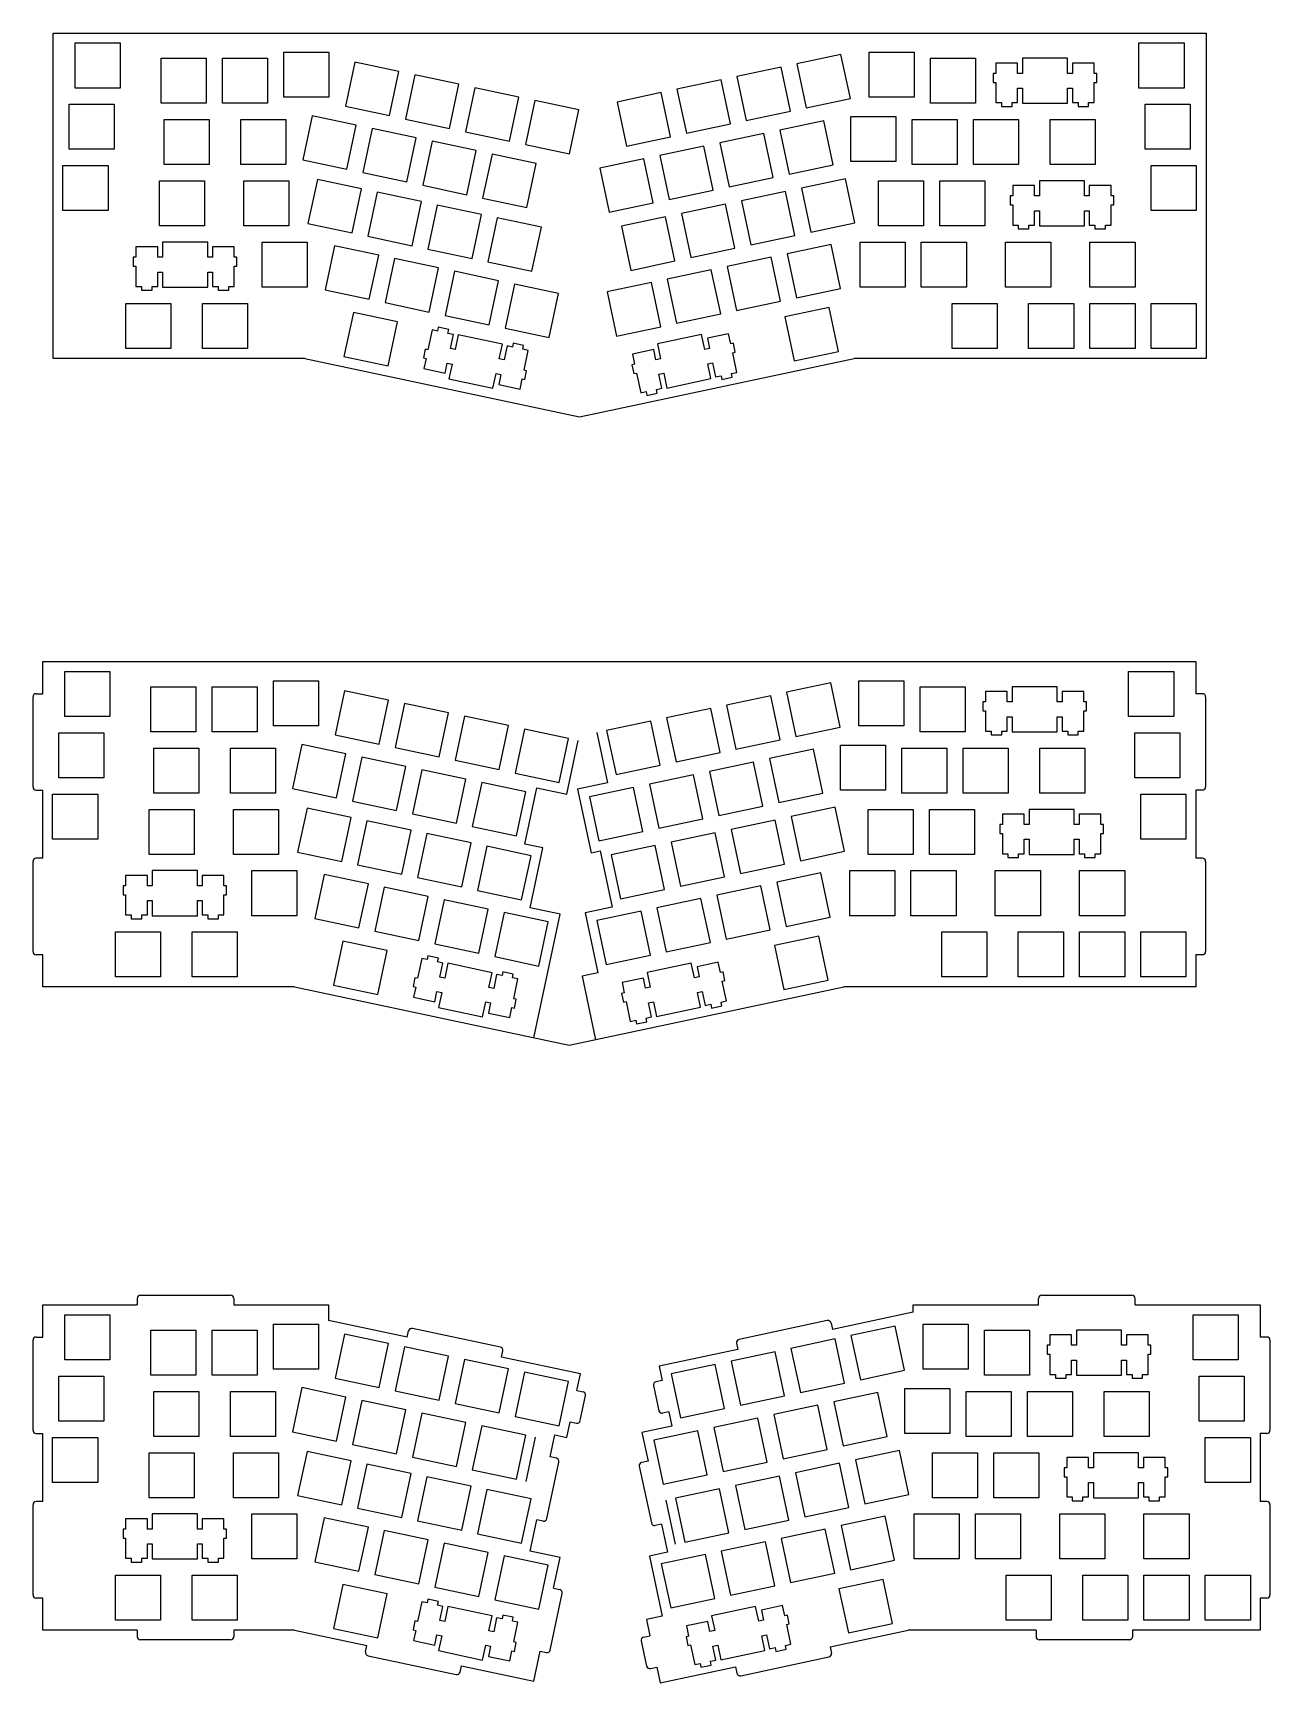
# Model space of a CAD drawing. Extents: x -5 to 380, y -396 to 117.
import ezdxf

# ---------------------------------------------------------------- set-up
doc = ezdxf.new("R2010")
doc.units = 0
doc.header["$MEASUREMENT"] = 0

msp = doc.modelspace()

# ---------------------------------------------------------------- linework, layer by layer
at = {"color": 0}
for p, q in [((1.42, 117.07), (359.76, 117.07)), ((1.42, 15.91), (1.42, 117.07)), ((8.33, 113.97), (22.33, 113.97)), ((8.33, 99.97), (8.33, 113.97)), ((22.33, 113.97), (22.33, 99.97)), ((338.85, 113.97), (352.85, 113.97)), ((338.85, 99.97), (338.85, 113.97)), ((352.85, 113.97), (352.85, 99.97)), ((359.76, 117.07), (359.76, 15.91)), ((35, 109.21), (49, 109.21)), ((35, 95.21), (35, 109.21)), ((49, 109.21), (49, 95.21)), ((54.05, 109.21), (68.05, 109.21)), ((54.05, 95.21), (54.05, 109.21)), ((68.05, 109.21), (68.05, 95.21)), ((73.11, 111.12), (87.1, 111.12)), ((73.11, 97.12), (73.11, 111.12)), ((87.1, 111.12), (87.1, 97.12)), ((95.21, 107.99), (92.3, 94.29)), ((108.9, 105.08), (95.21, 107.99)), ((246.26, 110.42), (232.57, 107.51)), ((249.17, 96.72), (246.26, 110.42)), ((255.03, 111.12), (269.03, 111.12)), ((255.03, 97.12), (255.03, 111.12)), ((269.03, 111.12), (269.03, 97.12)), ((274.08, 109.21), (288.08, 109.21)), ((274.08, 95.21), (274.08, 109.21)), ((288.08, 109.21), (288.08, 95.21)), ((301.13, 107.74), (294.38, 107.74)), ((294.38, 107.74), (294.38, 104.51)), ((301.13, 104.51), (301.13, 107.74)), ((302.66, 109.21), (302.66, 104.51)), ((316.66, 109.21), (302.66, 109.21)), ((316.66, 104.51), (316.66, 109.21)), ((324.93, 107.74), (318.18, 107.74)), ((318.18, 107.74), (318.18, 104.51)), ((324.93, 104.51), (324.93, 107.74)), ((105.99, 91.38), (108.9, 105.08)), ((113.84, 104.03), (110.93, 90.33)), ((127.54, 101.12), (113.84, 104.03)), ((227.63, 106.46), (213.93, 103.55)), ((213.93, 103.55), (216.84, 89.85)), ((230.54, 92.76), (227.63, 106.46)), ((232.57, 107.51), (235.48, 93.81)), ((294.38, 104.51), (293.56, 104.51)), ((293.56, 104.51), (293.56, 101.71)), ((302.66, 104.51), (301.13, 104.51)), ((318.18, 104.51), (316.66, 104.51)), ((325.76, 104.51), (324.93, 104.51)), ((325.76, 101.71), (325.76, 104.51)), ((22.33, 99.97), (8.33, 99.97)), ((124.62, 87.42), (127.54, 101.12)), ((132.47, 100.07), (129.56, 86.37)), ((146.17, 97.16), (132.47, 100.07)), ((190.36, 98.54), (176.67, 95.62)), ((193.27, 84.84), (190.36, 98.54)), ((208.99, 102.5), (195.3, 99.59)), ((195.3, 99.59), (198.21, 85.89)), ((211.91, 88.8), (208.99, 102.5)), ((293.56, 101.71), (294.38, 101.71)), ((294.38, 101.71), (294.38, 95.44)), ((301.13, 95.44), (301.13, 99.91)), ((301.13, 99.91), (302.66, 99.91)), ((302.66, 99.91), (302.66, 95.21)), ((316.66, 95.21), (316.66, 99.91)), ((316.66, 99.91), (318.18, 99.91)), ((318.18, 99.91), (318.18, 95.44)), ((324.93, 95.44), (324.93, 101.71)), ((324.93, 101.71), (325.76, 101.71)), ((352.85, 99.97), (338.85, 99.97)), ((6.43, 94.92), (20.43, 94.92)), ((6.43, 80.92), (6.43, 94.92)), ((20.43, 94.92), (20.43, 80.92)), ((49, 95.21), (35, 95.21)), ((68.05, 95.21), (54.05, 95.21)), ((87.1, 97.12), (73.11, 97.12)), ((92.3, 94.29), (105.99, 91.38)), ((143.26, 83.46), (146.17, 97.16)), ((151.11, 96.11), (148.2, 82.41)), ((164.8, 93.2), (151.11, 96.11)), ((161.89, 79.5), (164.8, 93.2)), ((176.67, 95.62), (179.58, 81.93)), ((216.84, 89.85), (230.54, 92.76)), ((235.48, 93.81), (249.17, 96.72)), ((269.03, 97.12), (255.03, 97.12)), ((288.08, 95.21), (274.08, 95.21)), ((294.38, 95.44), (296.11, 95.44)), ((296.11, 95.44), (296.11, 94.24)), ((296.11, 94.24), (299.41, 94.24)), ((299.41, 94.24), (299.41, 95.44)), ((299.41, 95.44), (301.13, 95.44)), ((302.66, 95.21), (316.66, 95.21)), ((318.18, 95.44), (319.91, 95.44)), ((319.91, 95.44), (319.91, 94.24)), ((319.91, 94.24), (323.21, 94.24)), ((323.21, 94.24), (323.21, 95.44)), ((323.21, 95.44), (324.93, 95.44)), ((340.76, 94.92), (354.76, 94.92)), ((340.76, 80.92), (340.76, 94.92)), ((354.76, 94.92), (354.76, 80.92)), ((35.96, 90.16), (49.96, 90.16)), ((35.96, 76.16), (35.96, 90.16)), ((49.96, 90.16), (49.96, 76.16)), ((59.77, 90.16), (73.77, 90.16)), ((59.77, 76.16), (59.77, 90.16)), ((73.77, 90.16), (73.77, 76.16)), ((81.93, 91.33), (79.02, 77.64)), ((95.62, 88.42), (81.93, 91.33)), ((92.71, 74.73), (95.62, 88.42)), ((100.56, 87.37), (97.65, 73.68)), ((114.26, 84.46), (100.56, 87.37)), ((110.93, 90.33), (124.62, 87.42)), ((198.21, 85.89), (211.91, 88.8)), ((240.91, 89.8), (227.21, 86.89)), ((243.81, 76.11), (240.91, 89.8)), ((249.32, 91.11), (263.32, 91.11)), ((249.32, 77.11), (249.32, 91.11)), ((263.32, 91.11), (263.32, 77.11)), ((268.37, 90.16), (282.37, 90.16)), ((268.37, 76.16), (268.37, 90.16)), ((282.37, 90.16), (282.37, 76.16)), ((287.42, 90.16), (301.42, 90.16)), ((287.42, 76.16), (287.42, 90.16)), ((301.42, 90.16), (301.42, 76.16)), ((311.23, 90.16), (325.23, 90.16)), ((311.23, 76.16), (311.23, 90.16)), ((325.23, 90.16), (325.23, 76.16)), ((111.35, 70.77), (114.26, 84.46)), ((119.2, 83.41), (116.29, 69.72)), ((132.89, 80.5), (119.2, 83.41)), ((129.56, 86.37), (143.26, 83.46)), ((148.2, 82.41), (161.89, 79.5)), ((179.58, 81.93), (193.27, 84.84)), ((222.27, 85.84), (208.58, 82.93)), ((208.58, 82.93), (211.49, 69.24)), ((225.18, 72.15), (222.27, 85.84)), ((227.21, 86.89), (230.12, 73.2)), ((20.43, 80.92), (6.43, 80.92)), ((79.02, 77.64), (92.71, 74.73)), ((129.98, 66.81), (132.89, 80.5)), ((137.83, 79.45), (134.92, 65.76)), ((151.53, 76.54), (137.83, 79.45)), ((185, 77.92), (171.31, 75.01)), ((187.91, 64.23), (185, 77.92)), ((203.64, 81.88), (189.94, 78.97)), ((189.94, 78.97), (192.85, 65.28)), ((206.55, 68.19), (203.64, 81.88)), ((263.32, 77.11), (249.32, 77.11)), ((354.76, 80.92), (340.76, 80.92)), ((4.52, 75.87), (18.52, 75.87)), ((4.52, 61.87), (4.52, 75.87)), ((18.52, 75.87), (18.52, 61.87)), ((49.96, 76.16), (35.96, 76.16)), ((73.77, 76.16), (59.77, 76.16)), ((97.65, 73.68), (111.35, 70.77)), ((148.62, 62.85), (151.53, 76.54)), ((171.31, 75.01), (174.22, 61.32)), ((211.49, 69.24), (225.18, 72.15)), ((230.12, 73.2), (243.81, 76.11)), ((282.37, 76.16), (268.37, 76.16)), ((301.42, 76.16), (287.42, 76.16)), ((325.23, 76.16), (311.23, 76.16)), ((342.66, 75.87), (356.66, 75.87)), ((342.66, 61.87), (342.66, 75.87)), ((356.66, 75.87), (356.66, 61.87)), ((34.53, 71.11), (48.53, 71.11)), ((34.53, 57.11), (34.53, 71.11)), ((48.53, 71.11), (48.53, 57.11)), ((60.72, 71.11), (74.72, 71.11)), ((60.72, 57.11), (60.72, 71.11)), ((74.72, 71.11), (74.72, 57.11)), ((83.56, 71.51), (80.65, 57.82)), ((97.25, 68.6), (83.56, 71.51)), ((94.34, 54.91), (97.25, 68.6)), ((102.19, 67.55), (99.28, 53.86)), ((115.89, 64.64), (102.19, 67.55)), ((116.29, 69.72), (129.98, 66.81)), ((192.85, 65.28), (206.55, 68.19)), ((229.03, 67.8), (215.33, 64.89)), ((231.94, 54.11), (229.03, 67.8)), ((247.66, 71.76), (233.97, 68.85)), ((233.97, 68.85), (236.88, 55.16)), ((250.57, 58.07), (247.66, 71.76)), ((257.89, 71.11), (271.89, 71.11)), ((257.89, 57.11), (257.89, 71.11)), ((271.89, 71.11), (271.89, 57.11)), ((276.94, 71.11), (290.94, 71.11)), ((276.94, 57.11), (276.94, 71.11)), ((290.94, 71.11), (290.94, 57.11)), ((306.37, 69.64), (299.62, 69.64)), ((299.62, 69.64), (299.62, 66.41)), ((306.37, 66.41), (306.37, 69.64)), ((307.89, 71.11), (307.89, 66.41)), ((321.9, 71.11), (307.89, 71.11)), ((321.9, 66.41), (321.9, 71.11)), ((330.17, 69.64), (323.42, 69.64)), ((323.42, 69.64), (323.42, 66.41)), ((330.17, 66.41), (330.17, 69.64)), ((18.52, 61.87), (4.52, 61.87)), ((112.98, 50.95), (115.89, 64.64)), ((120.83, 63.59), (117.92, 49.9)), ((134.52, 60.68), (120.83, 63.59)), ((134.92, 65.76), (148.62, 62.85)), ((174.22, 61.32), (187.91, 64.23)), ((210.39, 63.84), (196.7, 60.93)), ((213.3, 50.15), (210.39, 63.84)), ((215.33, 64.89), (218.24, 51.2)), ((299.62, 66.41), (298.8, 66.41)), ((298.8, 66.41), (298.8, 63.61)), ((298.8, 63.61), (299.62, 63.61)), ((299.62, 63.61), (299.62, 57.34)), ((307.89, 66.41), (306.37, 66.41)), ((306.37, 57.34), (306.37, 61.81)), ((306.37, 61.81), (307.89, 61.81)), ((307.89, 61.81), (307.89, 57.11)), ((323.42, 66.41), (321.9, 66.41)), ((321.9, 57.11), (321.9, 61.81)), ((321.9, 61.81), (323.42, 61.81)), ((323.42, 61.81), (323.42, 57.34)), ((331, 66.41), (330.17, 66.41)), ((330.17, 57.34), (330.17, 63.61)), ((330.17, 63.61), (331, 63.61)), ((331, 63.61), (331, 66.41)), ((356.66, 61.87), (342.66, 61.87)), ((48.53, 57.11), (34.53, 57.11)), ((74.72, 57.11), (60.72, 57.11)), ((80.65, 57.82), (94.34, 54.91)), ((131.61, 46.99), (134.52, 60.68)), ((139.46, 59.63), (136.55, 45.94)), ((153.16, 56.72), (139.46, 59.63)), ((150.24, 43.03), (153.16, 56.72)), ((191.76, 59.88), (178.07, 56.97)), ((178.07, 56.97), (180.98, 43.28)), ((194.67, 46.19), (191.76, 59.88)), ((196.7, 60.93), (199.61, 47.24)), ((236.88, 55.16), (250.57, 58.07)), ((271.89, 57.11), (257.89, 57.11)), ((290.94, 57.11), (276.94, 57.11)), ((299.62, 57.34), (301.35, 57.34)), ((301.35, 57.34), (301.35, 56.14)), ((304.65, 56.14), (304.65, 57.34)), ((304.65, 57.34), (306.37, 57.34)), ((307.89, 57.11), (321.9, 57.11)), ((323.42, 57.34), (325.14, 57.34)), ((325.14, 57.34), (325.14, 56.14)), ((328.45, 56.14), (328.45, 57.34)), ((328.45, 57.34), (330.17, 57.34)), ((35.48, 52.06), (35.48, 47.36)), ((49.48, 52.06), (35.48, 52.06)), ((49.48, 47.36), (49.48, 52.06)), ((66.44, 52.06), (80.44, 52.06)), ((66.44, 38.06), (66.44, 52.06)), ((80.44, 52.06), (80.44, 38.06)), ((99.28, 53.86), (112.98, 50.95)), ((218.24, 51.2), (231.94, 54.11)), ((243.24, 51.35), (229.54, 48.44)), ((246.15, 37.65), (243.24, 51.35)), ((252.17, 52.06), (266.18, 52.06)), ((252.17, 38.06), (252.17, 52.06)), ((266.18, 52.06), (266.18, 38.06)), ((271.22, 52.06), (285.23, 52.06)), ((271.22, 38.06), (271.22, 52.06)), ((285.23, 52.06), (285.23, 38.06)), ((297.42, 52.06), (311.42, 52.06)), ((297.42, 38.06), (297.42, 52.06)), ((301.35, 56.14), (304.65, 56.14)), ((311.42, 52.06), (311.42, 38.06)), ((323.61, 52.06), (337.61, 52.06)), ((323.61, 38.06), (323.61, 52.06)), ((325.14, 56.14), (328.45, 56.14)), ((337.61, 52.06), (337.61, 38.06)), ((27.2, 47.36), (26.38, 47.36)), ((26.38, 47.36), (26.38, 44.56)), ((33.95, 50.59), (27.2, 50.59)), ((27.2, 50.59), (27.2, 47.36)), ((33.95, 47.36), (33.95, 50.59)), ((35.48, 47.36), (33.95, 47.36)), ((51.01, 47.36), (49.48, 47.36)), ((57.76, 50.59), (51.01, 50.59)), ((51.01, 50.59), (51.01, 47.36)), ((57.76, 47.36), (57.76, 50.59)), ((58.58, 47.36), (57.76, 47.36)), ((58.58, 44.56), (58.58, 47.36)), ((88.92, 50.9), (86, 37.21)), ((102.61, 47.99), (88.92, 50.9)), ((99.7, 34.29), (102.61, 47.99)), ((107.55, 46.94), (104.64, 33.24)), ((121.24, 44.03), (107.55, 46.94)), ((117.92, 49.9), (131.61, 46.99)), ((180.98, 43.28), (194.67, 46.19)), ((199.61, 47.24), (213.3, 50.15)), ((224.6, 47.39), (210.91, 44.48)), ((227.51, 33.69), (224.6, 47.39)), ((229.54, 48.44), (232.45, 34.74)), ((26.38, 44.56), (27.2, 44.56)), ((27.2, 44.56), (27.2, 38.29)), ((33.95, 38.29), (33.95, 42.76)), ((33.95, 42.76), (35.48, 42.76)), ((35.48, 42.76), (35.48, 38.06)), ((49.48, 38.06), (49.48, 42.76)), ((49.48, 42.76), (51.01, 42.76)), ((51.01, 42.76), (51.01, 38.29)), ((57.76, 38.29), (57.76, 44.56)), ((57.76, 44.56), (58.58, 44.56)), ((118.33, 30.33), (121.24, 44.03)), ((126.18, 42.98), (123.27, 29.28)), ((139.88, 40.07), (126.18, 42.98)), ((136.55, 45.94), (150.24, 43.03)), ((205.97, 43.43), (192.28, 40.52)), ((208.88, 29.73), (205.97, 43.43)), ((210.91, 44.48), (213.82, 30.78)), ((27.2, 38.29), (28.93, 38.29)), ((28.93, 38.29), (28.93, 37.09)), ((28.93, 37.09), (32.23, 37.09)), ((32.23, 37.09), (32.23, 38.29)), ((32.23, 38.29), (33.95, 38.29)), ((35.48, 38.06), (49.48, 38.06)), ((51.01, 38.29), (52.73, 38.29)), ((52.73, 38.29), (52.73, 37.09)), ((52.73, 37.09), (56.03, 37.09)), ((56.03, 37.09), (56.03, 38.29)), ((56.03, 38.29), (57.76, 38.29)), ((80.44, 38.06), (66.44, 38.06)), ((86, 37.21), (99.7, 34.29)), ((136.97, 26.37), (139.88, 40.07)), ((144.82, 39.02), (141.91, 25.32)), ((158.51, 36.11), (144.82, 39.02)), ((155.6, 22.41), (158.51, 36.11)), ((187.34, 39.47), (173.64, 36.56)), ((173.64, 36.56), (176.55, 22.86)), ((190.25, 25.77), (187.34, 39.47)), ((192.28, 40.52), (195.19, 26.82)), ((232.45, 34.74), (246.15, 37.65)), ((266.18, 38.06), (252.17, 38.06)), ((285.23, 38.06), (271.22, 38.06)), ((311.42, 38.06), (297.42, 38.06)), ((337.61, 38.06), (323.61, 38.06)), ((24.05, 33.01), (38.05, 33.01)), ((24.05, 19.01), (24.05, 33.01)), ((38.05, 33.01), (38.05, 19.01)), ((47.86, 33.01), (61.86, 33.01)), ((47.86, 19.01), (47.86, 33.01)), ((61.86, 33.01), (61.86, 19.01)), ((104.64, 33.24), (118.33, 30.33)), ((213.82, 30.78), (227.51, 33.69)), ((242.54, 31.72), (228.84, 28.81)), ((245.45, 18.03), (242.54, 31.72)), ((280.75, 33.01), (294.75, 33.01)), ((280.75, 19.01), (280.75, 33.01)), ((294.75, 33.01), (294.75, 19.01)), ((304.56, 33.01), (318.56, 33.01)), ((304.56, 19.01), (304.56, 33.01)), ((318.56, 33.01), (318.56, 19.01)), ((323.61, 33.01), (337.61, 33.01)), ((323.61, 19.01), (323.61, 33.01)), ((337.61, 33.01), (337.61, 19.01)), ((342.66, 33.01), (356.66, 33.01)), ((342.66, 19.01), (342.66, 33.01)), ((356.66, 33.01), (356.66, 19.01)), ((94.74, 30.19), (91.83, 16.49)), ((108.43, 27.28), (94.74, 30.19)), ((105.52, 13.58), (108.43, 27.28)), ((123.27, 29.28), (136.97, 26.37)), ((176.55, 22.86), (190.25, 25.77)), ((195.19, 26.82), (208.88, 29.73)), ((228.84, 28.81), (231.75, 15.12)), ((119.2, 24.75), (117.9, 18.62)), ((120.89, 24.39), (119.2, 24.75)), ((121.14, 25.57), (120.89, 24.39)), ((124.37, 24.88), (121.14, 25.57)), ((124.12, 23.7), (124.37, 24.88)), ((125.81, 23.35), (124.12, 23.7)), ((124.88, 18.97), (125.81, 23.35)), ((127.35, 23.25), (126.37, 18.66)), ((141.04, 20.34), (127.35, 23.25)), ((141.91, 25.32), (155.6, 22.41)), ((144.42, 20.62), (144.17, 19.44)), ((147.65, 19.93), (144.42, 20.62)), ((202.94, 23.31), (189.25, 20.4)), ((203.92, 18.71), (202.94, 23.31)), ((211.34, 23.59), (204.74, 22.19)), ((204.74, 22.19), (205.41, 19.03)), ((212.01, 20.43), (211.34, 23.59)), ((212.82, 20.6), (212.01, 20.43)), ((213.4, 17.86), (212.82, 20.6)), ((79.66, 15.91), (1.42, 15.91)), ((38.05, 19.01), (24.05, 19.01)), ((61.86, 19.01), (47.86, 19.01)), ((79.66, 15.91), (165.02, -2.24)), ((91.83, 16.49), (105.52, 13.58)), ((117.09, 18.79), (116.51, 16.05)), ((116.51, 16.05), (117.32, 15.88)), ((117.32, 15.88), (116.65, 12.72)), ((117.9, 18.62), (117.09, 18.79)), ((126.37, 18.66), (124.88, 18.97)), ((140.06, 15.75), (141.04, 20.34)), ((141.56, 15.43), (140.06, 15.75)), ((142.49, 19.8), (141.56, 15.43)), ((144.17, 19.44), (142.49, 19.8)), ((147.4, 18.76), (147.65, 19.93)), ((149.09, 18.4), (147.4, 18.76)), ((147.78, 12.26), (149.09, 18.4)), ((165.02, -2.24), (250.39, 15.91)), ((188.06, 18.64), (181.46, 17.24)), ((181.46, 17.24), (182.13, 14.08)), ((188.73, 15.48), (188.06, 18.64)), ((190.22, 15.8), (188.73, 15.48)), ((189.25, 20.4), (190.22, 15.8)), ((205.41, 19.03), (203.92, 18.71)), ((212.6, 17.69), (213.4, 17.86)), ((213.9, 11.56), (212.6, 17.69)), ((231.75, 15.12), (245.45, 18.03)), ((359.76, 15.91), (250.39, 15.91)), ((294.75, 19.01), (280.75, 19.01)), ((318.56, 19.01), (304.56, 19.01)), ((337.61, 19.01), (323.61, 19.01)), ((356.66, 19.01), (342.66, 19.01)), ((116.65, 12.72), (123.25, 11.32)), ((123.25, 11.32), (123.92, 14.47)), ((123.92, 14.47), (125.41, 14.16)), ((125.41, 14.16), (124.44, 9.56)), ((138.13, 6.65), (139.11, 11.25)), ((139.11, 11.25), (140.6, 10.93)), ((140.6, 10.93), (139.93, 7.77)), ((148.59, 12.09), (147.78, 12.26)), ((148.01, 9.36), (148.59, 12.09)), ((182.13, 14.08), (181.32, 13.91)), ((181.32, 13.91), (181.91, 11.17)), ((181.91, 11.17), (182.71, 11.34)), ((182.71, 11.34), (184.02, 5.21)), ((189.69, 10.98), (191.18, 11.3)), ((190.62, 6.61), (189.69, 10.98)), ((191.18, 11.3), (192.16, 6.7)), ((204.88, 14.21), (206.37, 14.53)), ((205.85, 9.61), (204.88, 14.21)), ((206.37, 14.53), (207.3, 10.15)), ((207.3, 10.15), (208.98, 10.51)), ((208.98, 10.51), (209.23, 9.34)), ((212.21, 11.2), (213.9, 11.56)), ((212.46, 10.03), (212.21, 11.2)), ((124.44, 9.56), (138.13, 6.65)), ((139.93, 7.77), (146.53, 6.37)), ((146.53, 6.37), (147.2, 9.53)), ((147.2, 9.53), (148.01, 9.36)), ((184.02, 5.21), (185.7, 5.57)), ((185.7, 5.57), (185.95, 4.39)), ((188.93, 6.25), (190.62, 6.61)), ((189.18, 5.08), (188.93, 6.25)), ((192.16, 6.7), (205.85, 9.61)), ((209.23, 9.34), (212.46, 10.03)), ((185.95, 4.39), (189.18, 5.08)), ((-1.79, -78.34), (356.55, -78.34)), ((-1.79, -88.34), (-1.79, -78.34)), ((5.12, -81.44), (19.12, -81.44)), ((5.12, -95.44), (5.12, -81.44)), ((19.12, -81.44), (19.12, -95.44)), ((335.64, -81.44), (349.64, -81.44)), ((335.64, -95.44), (335.64, -81.44)), ((349.64, -81.44), (349.64, -95.44)), ((356.55, -78.34), (356.55, -88.34)), ((31.79, -86.2), (45.79, -86.2)), ((31.79, -100.2), (31.79, -86.2)), ((45.79, -86.2), (45.79, -100.2)), ((50.84, -86.2), (64.84, -86.2)), ((50.84, -100.2), (50.84, -86.2)), ((64.84, -86.2), (64.84, -100.2)), ((69.89, -84.3), (83.89, -84.3)), ((69.89, -98.3), (69.89, -84.3)), ((83.89, -84.3), (83.89, -98.3)), ((243.05, -85), (229.35, -87.9)), ((245.96, -98.69), (243.05, -85)), ((251.82, -84.3), (265.82, -84.3)), ((251.82, -98.3), (251.82, -84.3)), ((265.82, -84.3), (265.82, -98.3)), ((270.87, -86.2), (284.87, -86.2)), ((270.87, -100.2), (270.87, -86.2)), ((284.87, -86.2), (284.87, -100.2)), ((299.44, -86.2), (299.44, -90.9)), ((313.44, -86.2), (299.44, -86.2)), ((313.44, -90.9), (313.44, -86.2)), ((-4.79, -117.34), (-4.79, -89.34)), ((-3.79, -88.34), (-1.79, -88.34)), ((91.99, -87.42), (89.08, -101.12)), ((105.69, -90.34), (91.99, -87.42)), ((102.78, -104.03), (105.69, -90.34)), ((110.63, -91.39), (107.72, -105.08)), ((124.32, -94.29), (110.63, -91.39)), ((224.41, -88.95), (210.72, -91.87)), ((210.72, -91.87), (213.63, -105.56)), ((227.32, -102.65), (224.41, -88.95)), ((229.35, -87.9), (232.27, -101.6)), ((291.17, -90.9), (290.34, -90.9)), ((290.34, -90.9), (290.34, -93.7)), ((297.92, -87.67), (291.17, -87.67)), ((291.17, -87.67), (291.17, -90.9)), ((297.92, -90.9), (297.92, -87.67)), ((299.44, -90.9), (297.92, -90.9)), ((314.97, -90.9), (313.44, -90.9)), ((321.72, -87.67), (314.97, -87.67)), ((314.97, -87.67), (314.97, -90.9)), ((321.72, -90.9), (321.72, -87.67)), ((322.54, -90.9), (321.72, -90.9)), ((322.54, -93.7), (322.54, -90.9)), ((358.55, -88.34), (356.55, -88.34)), ((359.55, -89.34), (359.55, -117.34)), ((19.12, -95.44), (5.12, -95.44)), ((121.41, -107.99), (124.32, -94.29)), ((129.26, -95.34), (126.35, -109.04)), ((142.96, -98.26), (129.26, -95.34)), ((187.15, -96.88), (173.45, -99.79)), ((190.06, -110.57), (187.15, -96.88)), ((205.78, -92.92), (192.09, -95.83)), ((192.09, -95.83), (195, -109.52)), ((208.69, -106.61), (205.78, -92.92)), ((290.34, -93.7), (291.17, -93.7)), ((291.17, -93.7), (291.17, -99.97)), ((297.92, -99.97), (297.92, -95.5)), ((297.92, -95.5), (299.44, -95.5)), ((299.44, -95.5), (299.44, -100.2)), ((313.44, -100.2), (313.44, -95.5)), ((313.44, -95.5), (314.97, -95.5)), ((314.97, -95.5), (314.97, -99.97)), ((321.72, -99.97), (321.72, -93.7)), ((321.72, -93.7), (322.54, -93.7)), ((349.64, -95.44), (335.64, -95.44)), ((3.22, -100.49), (17.22, -100.49)), ((3.22, -114.49), (3.22, -100.49)), ((17.22, -100.49), (17.22, -114.49)), ((45.79, -100.2), (31.79, -100.2)), ((64.84, -100.2), (50.84, -100.2)), ((83.89, -98.3), (69.89, -98.3)), ((89.08, -101.12), (102.78, -104.03)), ((140.05, -111.95), (142.96, -98.26)), ((147.9, -99.31), (144.98, -113)), ((161.59, -102.22), (147.9, -99.31)), ((158.68, -115.91), (161.59, -102.22)), ((170.42, -100.43), (173.74, -116.03)), ((173.45, -99.79), (176.36, -113.48)), ((232.27, -101.6), (245.96, -98.69)), ((265.82, -98.3), (251.82, -98.3)), ((284.87, -100.2), (270.87, -100.2)), ((291.17, -99.97), (292.89, -99.97)), ((292.89, -99.97), (292.89, -101.17)), ((292.89, -101.17), (296.19, -101.17)), ((296.19, -101.17), (296.19, -99.97)), ((296.19, -99.97), (297.92, -99.97)), ((299.44, -100.2), (313.44, -100.2)), ((314.97, -99.97), (316.69, -99.97)), ((316.69, -99.97), (316.69, -101.17)), ((316.69, -101.17), (319.99, -101.17)), ((319.99, -101.17), (319.99, -99.97)), ((319.99, -99.97), (321.72, -99.97)), ((337.54, -100.49), (351.54, -100.49)), ((337.54, -114.49), (337.54, -100.49)), ((351.54, -100.49), (351.54, -114.49)), ((32.74, -105.25), (46.74, -105.25)), ((32.74, -119.25), (32.74, -105.25)), ((46.74, -105.25), (46.74, -119.25)), ((56.56, -105.25), (70.56, -105.25)), ((56.56, -119.25), (56.56, -105.25)), ((70.56, -105.25), (70.56, -119.25)), ((78.72, -104.08), (75.81, -117.77)), ((92.41, -106.99), (78.72, -104.08)), ((89.5, -120.68), (92.41, -106.99)), ((107.72, -105.08), (121.41, -107.99)), ((161.07, -119.59), (164.62, -102.86)), ((195, -109.52), (208.69, -106.61)), ((213.63, -105.56), (227.32, -102.65)), ((237.69, -105.61), (224, -108.52)), ((240.6, -119.3), (237.69, -105.61)), ((246.1, -104.3), (260.1, -104.3)), ((246.1, -118.3), (246.1, -104.3)), ((260.1, -104.3), (260.1, -118.3)), ((265.15, -105.25), (279.15, -105.25)), ((265.15, -119.25), (265.15, -105.25)), ((279.15, -105.25), (279.15, -119.25)), ((284.2, -105.25), (298.2, -105.25)), ((284.2, -119.25), (284.2, -105.25)), ((298.2, -105.25), (298.2, -119.25)), ((308.02, -105.25), (322.02, -105.25)), ((308.02, -119.25), (308.02, -105.25)), ((322.02, -105.25), (322.02, -119.25)), ((97.35, -108.04), (94.44, -121.73)), ((111.04, -110.95), (97.35, -108.04)), ((108.13, -124.64), (111.04, -110.95)), ((115.99, -112), (113.07, -125.69)), ((129.68, -114.91), (115.99, -112)), ((126.35, -109.04), (140.05, -111.95)), ((176.36, -113.48), (190.06, -110.57)), ((219.06, -109.57), (205.36, -112.48)), ((205.36, -112.48), (208.27, -126.17)), ((221.97, -123.26), (219.06, -109.57)), ((224, -108.52), (226.91, -122.21)), ((17.22, -114.49), (3.22, -114.49)), ((75.81, -117.77), (89.5, -120.68)), ((126.77, -128.6), (129.68, -114.91)), ((134.62, -115.96), (131.71, -129.65)), ((148.31, -118.87), (134.62, -115.96)), ((144.98, -113), (158.68, -115.91)), ((148.03, -135.12), (151.75, -117.61)), ((151.75, -117.61), (161.07, -119.59)), ((173.74, -116.03), (164.42, -118.01)), ((181.79, -117.49), (168.1, -120.4)), ((184.7, -131.18), (181.79, -117.49)), ((200.42, -113.53), (186.73, -116.44)), ((186.73, -116.44), (189.64, -130.13)), ((203.34, -127.22), (200.42, -113.53)), ((351.54, -114.49), (337.54, -114.49)), ((-3.79, -118.34), (-1.79, -118.34)), ((-1.79, -139.5), (-1.79, -118.34)), ((1.31, -119.54), (15.31, -119.54)), ((1.31, -133.54), (1.31, -119.54)), ((15.31, -119.54), (15.31, -133.54)), ((46.74, -119.25), (32.74, -119.25)), ((70.56, -119.25), (56.56, -119.25)), ((94.44, -121.73), (108.13, -124.64)), ((145.4, -132.56), (148.31, -118.87)), ((164.42, -118.01), (168.62, -137.77)), ((168.1, -120.4), (171.01, -134.1)), ((226.91, -122.21), (240.6, -119.3)), ((260.1, -118.3), (246.1, -118.3)), ((279.15, -119.25), (265.15, -119.25)), ((298.2, -119.25), (284.2, -119.25)), ((322.02, -119.25), (308.02, -119.25)), ((339.45, -119.54), (353.45, -119.54)), ((339.45, -133.54), (339.45, -119.54)), ((353.45, -119.54), (353.45, -133.54)), ((356.55, -118.34), (356.55, -139.5)), ((358.55, -118.34), (356.55, -118.34)), ((31.32, -124.3), (45.32, -124.3)), ((31.32, -138.3), (31.32, -124.3)), ((45.32, -124.3), (45.32, -138.3)), ((57.51, -124.3), (71.51, -124.3)), ((57.51, -138.3), (57.51, -124.3)), ((71.51, -124.3), (71.51, -138.3)), ((80.35, -123.9), (77.44, -137.59)), ((94.04, -126.81), (80.35, -123.9)), ((91.13, -140.5), (94.04, -126.81)), ((98.98, -127.86), (96.07, -141.55)), ((112.68, -130.77), (98.98, -127.86)), ((113.07, -125.69), (126.77, -128.6)), ((189.64, -130.13), (203.34, -127.22)), ((208.27, -126.17), (221.97, -123.26)), ((225.81, -127.61), (212.12, -130.52)), ((228.73, -141.3), (225.81, -127.61)), ((244.45, -123.65), (230.75, -126.56)), ((230.75, -126.56), (233.67, -140.25)), ((247.36, -137.34), (244.45, -123.65)), ((254.68, -124.3), (268.68, -124.3)), ((254.68, -138.3), (254.68, -124.3)), ((268.68, -124.3), (268.68, -138.3)), ((273.73, -124.3), (287.73, -124.3)), ((273.73, -138.3), (273.73, -124.3)), ((287.73, -124.3), (287.73, -138.3)), ((303.16, -125.77), (296.41, -125.77)), ((296.41, -125.77), (296.41, -129)), ((303.16, -129), (303.16, -125.77)), ((304.68, -124.3), (304.68, -129)), ((318.68, -124.3), (304.68, -124.3)), ((318.68, -129), (318.68, -124.3)), ((326.96, -125.77), (320.21, -125.77)), ((320.21, -125.77), (320.21, -129)), ((326.96, -129), (326.96, -125.77)), ((109.76, -144.46), (112.68, -130.77)), ((117.61, -131.82), (114.7, -145.51)), ((131.31, -134.73), (117.61, -131.82)), ((131.71, -129.65), (145.4, -132.56)), ((171.01, -134.1), (184.7, -131.18)), ((207.18, -131.57), (193.49, -134.48)), ((210.09, -145.26), (207.18, -131.57)), ((212.12, -130.52), (215.03, -144.21)), ((296.41, -129), (295.58, -129)), ((295.58, -129), (295.58, -131.8)), ((295.58, -131.8), (296.41, -131.8)), ((296.41, -131.8), (296.41, -138.07)), ((304.68, -129), (303.16, -129)), ((320.21, -129), (318.68, -129)), ((327.78, -129), (326.96, -129)), ((326.96, -138.07), (326.96, -131.8)), ((326.96, -131.8), (327.78, -131.8)), ((327.78, -131.8), (327.78, -129)), ((15.31, -133.54), (1.31, -133.54)), ((45.32, -138.3), (31.32, -138.3)), ((71.51, -138.3), (57.51, -138.3)), ((77.44, -137.59), (91.13, -140.5)), ((128.4, -148.43), (131.31, -134.73)), ((136.25, -135.78), (133.34, -149.48)), ((149.94, -138.69), (136.25, -135.78)), ((153.62, -136.3), (148.03, -135.12)), ((149.66, -154.94), (153.62, -136.3)), ((168.62, -137.77), (171.42, -137.18)), ((171.42, -137.18), (175.14, -154.69)), ((188.55, -135.53), (174.85, -138.44)), ((174.85, -138.44), (177.76, -152.13)), ((191.46, -149.22), (188.55, -135.53)), ((193.49, -134.48), (196.4, -148.18)), ((233.67, -140.25), (247.36, -137.34)), ((268.68, -138.3), (254.68, -138.3)), ((287.73, -138.3), (273.73, -138.3)), ((296.41, -138.07), (298.13, -138.07)), ((298.13, -138.07), (298.13, -139.27)), ((301.43, -139.27), (301.43, -138.07)), ((301.43, -138.07), (303.16, -138.07)), ((303.16, -138.07), (303.16, -133.6)), ((303.16, -133.6), (304.68, -133.6)), ((304.68, -133.6), (304.68, -138.3)), ((304.68, -138.3), (318.68, -138.3)), ((318.68, -138.3), (318.68, -133.6)), ((318.68, -133.6), (320.21, -133.6)), ((320.21, -133.6), (320.21, -138.07)), ((320.21, -138.07), (321.93, -138.07)), ((321.93, -138.07), (321.93, -139.27)), ((325.23, -139.27), (325.23, -138.07)), ((325.23, -138.07), (326.96, -138.07)), ((353.45, -133.54), (339.45, -133.54)), ((-4.79, -168.5), (-4.79, -140.5)), ((-1.79, -139.5), (-3.79, -139.5)), ((32.27, -143.35), (32.27, -148.05)), ((46.27, -143.35), (32.27, -143.35)), ((46.27, -148.05), (46.27, -143.35)), ((63.22, -143.35), (77.22, -143.35)), ((63.22, -157.35), (63.22, -143.35)), ((77.22, -143.35), (77.22, -157.35)), ((96.07, -141.55), (109.76, -144.46)), ((147.03, -152.39), (149.94, -138.69)), ((215.03, -144.21), (228.73, -141.3)), ((248.96, -143.35), (262.96, -143.35)), ((248.96, -157.35), (248.96, -143.35)), ((262.96, -143.35), (262.96, -157.35)), ((268.01, -143.35), (282.01, -143.35)), ((268.01, -157.35), (268.01, -143.35)), ((282.01, -143.35), (282.01, -157.35)), ((294.21, -143.35), (308.2, -143.35)), ((294.21, -157.35), (294.21, -143.35)), ((298.13, -139.27), (301.43, -139.27)), ((308.2, -143.35), (308.2, -157.35)), ((320.4, -143.35), (334.4, -143.35)), ((320.4, -157.35), (320.4, -143.35)), ((321.93, -139.27), (325.23, -139.27)), ((334.4, -143.35), (334.4, -157.35)), ((358.55, -139.5), (356.55, -139.5)), ((359.55, -140.5), (359.55, -168.5)), ((23.99, -148.05), (23.17, -148.05)), ((23.17, -148.05), (23.17, -150.85)), ((30.74, -144.82), (23.99, -144.82)), ((23.99, -144.82), (23.99, -148.05)), ((30.74, -148.05), (30.74, -144.82)), ((32.27, -148.05), (30.74, -148.05)), ((47.79, -148.05), (46.27, -148.05)), ((54.54, -144.82), (47.79, -144.82)), ((47.79, -144.82), (47.79, -148.05)), ((54.54, -148.05), (54.54, -144.82)), ((55.37, -148.05), (54.54, -148.05)), ((55.37, -150.85), (55.37, -148.05)), ((85.7, -144.51), (82.79, -158.21)), ((99.4, -147.42), (85.7, -144.51)), ((96.49, -161.12), (99.4, -147.42)), ((104.34, -148.47), (101.43, -162.17)), ((118.03, -151.39), (104.34, -148.47)), ((114.7, -145.51), (128.4, -148.43)), ((196.4, -148.18), (210.09, -145.26)), ((221.39, -148.03), (207.7, -150.94)), ((224.3, -161.72), (221.39, -148.03)), ((240.02, -144.06), (226.33, -146.98)), ((226.33, -146.98), (229.24, -160.67)), ((242.93, -157.76), (240.02, -144.06)), ((23.17, -150.85), (23.99, -150.85)), ((23.99, -150.85), (23.99, -157.12)), ((30.74, -157.12), (30.74, -152.65)), ((30.74, -152.65), (32.27, -152.65)), ((32.27, -152.65), (32.27, -157.35)), ((46.27, -157.35), (46.27, -152.65)), ((46.27, -152.65), (47.79, -152.65)), ((47.79, -152.65), (47.79, -157.12)), ((54.54, -157.12), (54.54, -150.85)), ((54.54, -150.85), (55.37, -150.85)), ((115.12, -165.08), (118.03, -151.39)), ((122.97, -152.44), (120.06, -166.13)), ((136.66, -155.35), (122.97, -152.44)), ((133.34, -149.48), (147.03, -152.39)), ((177.76, -152.13), (191.46, -149.22)), ((202.76, -151.99), (189.06, -154.9)), ((205.67, -165.68), (202.76, -151.99)), ((207.7, -150.94), (210.61, -164.63)), ((23.99, -157.12), (25.72, -157.12)), ((25.72, -157.12), (25.72, -158.32)), ((25.72, -158.32), (29.02, -158.32)), ((29.02, -158.32), (29.02, -157.12)), ((29.02, -157.12), (30.74, -157.12)), ((32.27, -157.35), (46.27, -157.35)), ((47.79, -157.12), (49.52, -157.12)), ((49.52, -157.12), (49.52, -158.32)), ((49.52, -158.32), (52.82, -158.32)), ((52.82, -158.32), (52.82, -157.12)), ((52.82, -157.12), (54.54, -157.12)), ((77.22, -157.35), (63.22, -157.35)), ((82.79, -158.21), (96.49, -161.12)), ((133.75, -169.04), (136.66, -155.35)), ((141.6, -156.4), (138.69, -170.09)), ((155.3, -159.31), (141.6, -156.4)), ((158.97, -156.92), (149.66, -154.94)), ((150.81, -195.32), (158.97, -156.92)), ((175.14, -154.69), (166.75, -156.47)), ((166.75, -156.47), (170.71, -175.1)), ((184.12, -155.95), (170.43, -158.86)), ((170.43, -158.86), (173.34, -172.55)), ((187.03, -169.64), (184.12, -155.95)), ((189.06, -154.9), (191.97, -168.59)), ((229.24, -160.67), (242.93, -157.76)), ((262.96, -157.35), (248.96, -157.35)), ((282.01, -157.35), (268.01, -157.35)), ((308.2, -157.35), (294.21, -157.35)), ((334.4, -157.35), (320.4, -157.35)), ((20.84, -162.4), (34.84, -162.4)), ((20.84, -176.4), (20.84, -162.4)), ((34.84, -162.4), (34.84, -176.4)), ((44.65, -162.4), (58.65, -162.4)), ((44.65, -176.4), (44.65, -162.4)), ((58.65, -162.4), (58.65, -176.4)), ((101.43, -162.17), (115.12, -165.08)), ((152.39, -173), (155.3, -159.31)), ((210.61, -164.63), (224.3, -161.72)), ((239.33, -163.69), (225.63, -166.6)), ((242.24, -177.38), (239.33, -163.69)), ((277.54, -162.4), (291.54, -162.4)), ((277.54, -176.4), (277.54, -162.4)), ((291.54, -162.4), (291.54, -176.4)), ((301.35, -162.4), (315.35, -162.4)), ((301.35, -176.4), (301.35, -162.4)), ((315.35, -162.4), (315.35, -176.4)), ((320.4, -162.4), (334.4, -162.4)), ((320.4, -176.4), (320.4, -162.4)), ((334.4, -162.4), (334.4, -176.4)), ((339.45, -162.4), (353.45, -162.4)), ((339.45, -176.4), (339.45, -162.4)), ((353.45, -162.4), (353.45, -176.4)), ((91.52, -165.23), (88.61, -178.92)), ((105.22, -168.14), (91.52, -165.23)), ((102.31, -181.83), (105.22, -168.14)), ((120.06, -166.13), (133.75, -169.04)), ((191.97, -168.59), (205.67, -165.68)), ((225.63, -166.6), (228.54, -180.29)), ((-1.79, -169.5), (-3.79, -169.5)), ((-1.79, -179.5), (-1.79, -169.5)), ((115.99, -170.66), (114.69, -176.79)), ((117.68, -171.02), (115.99, -170.66)), ((117.93, -169.85), (117.68, -171.02)), ((121.16, -170.53), (117.93, -169.85)), ((120.91, -171.71), (121.16, -170.53)), ((122.59, -172.07), (120.91, -171.71)), ((121.66, -176.44), (122.59, -172.07)), ((124.13, -172.16), (123.16, -176.75)), ((137.83, -175.07), (124.13, -172.16)), ((138.69, -170.09), (152.39, -173)), ((173.34, -172.55), (187.03, -169.64)), ((199.73, -172.11), (186.03, -175.02)), ((200.71, -176.7), (199.73, -172.11)), ((208.13, -171.82), (201.53, -173.23)), ((201.53, -173.23), (202.2, -176.39)), ((208.8, -174.98), (208.13, -171.82)), ((358.55, -169.5), (356.55, -169.5)), ((356.55, -169.5), (356.55, -179.5)), ((76.44, -179.5), (-1.79, -179.5)), ((34.84, -176.4), (20.84, -176.4)), ((58.65, -176.4), (44.65, -176.4)), ((76.44, -179.5), (161.8, -197.65)), ((88.61, -178.92), (102.31, -181.83)), ((113.88, -176.62), (113.3, -179.36)), ((113.3, -179.36), (114.11, -179.53)), ((114.11, -179.53), (113.44, -182.69)), ((114.69, -176.79), (113.88, -176.62)), ((123.16, -176.75), (121.66, -176.44)), ((136.85, -179.67), (137.83, -175.07)), ((139.27, -175.61), (138.34, -179.98)), ((140.96, -175.97), (139.27, -175.61)), ((141.21, -174.8), (140.96, -175.97)), ((144.44, -175.48), (141.21, -174.8)), ((144.19, -176.66), (144.44, -175.48)), ((145.87, -177.01), (144.19, -176.66)), ((144.57, -183.15), (145.87, -177.01)), ((161.8, -197.65), (247.18, -179.5)), ((170.71, -175.1), (165.83, -176.14)), ((165.83, -176.14), (170.03, -195.9)), ((184.85, -176.77), (178.25, -178.17)), ((178.25, -178.17), (178.92, -181.33)), ((185.52, -179.93), (184.85, -176.77)), ((186.03, -175.02), (187.01, -179.61)), ((202.2, -176.39), (200.71, -176.7)), ((209.61, -174.81), (208.8, -174.98)), ((209.38, -177.72), (210.19, -177.55)), ((210.69, -183.85), (209.38, -177.72)), ((210.19, -177.55), (209.61, -174.81)), ((228.54, -180.29), (242.24, -177.38)), ((356.55, -179.5), (247.18, -179.5)), ((291.54, -176.4), (277.54, -176.4)), ((315.35, -176.4), (301.35, -176.4)), ((334.4, -176.4), (320.4, -176.4)), ((353.45, -176.4), (339.45, -176.4)), ((113.44, -182.69), (120.04, -184.1)), ((120.04, -184.1), (120.71, -180.94)), ((120.71, -180.94), (122.2, -181.25)), ((122.2, -181.25), (121.22, -185.85)), ((134.92, -188.76), (135.89, -184.16)), ((135.89, -184.16), (137.39, -184.48)), ((137.39, -184.48), (136.71, -187.64)), ((138.34, -179.98), (136.85, -179.67)), ((145.38, -183.32), (144.57, -183.15)), ((144.79, -186.06), (145.38, -183.32)), ((178.92, -181.33), (178.11, -181.5)), ((178.11, -181.5), (178.69, -184.24)), ((178.69, -184.24), (179.5, -184.07)), ((179.5, -184.07), (180.8, -190.2)), ((187.01, -179.61), (185.52, -179.93)), ((186.48, -184.43), (187.97, -184.11)), ((187.41, -188.8), (186.48, -184.43)), ((187.97, -184.11), (188.95, -188.71)), ((201.66, -181.2), (203.15, -180.88)), ((202.64, -185.8), (201.66, -181.2)), ((203.15, -180.88), (204.08, -185.26)), ((209, -184.21), (210.69, -183.85)), ((209.25, -185.39), (209, -184.21)), ((121.22, -185.85), (134.92, -188.76)), ((136.71, -187.64), (143.32, -189.05)), ((143.32, -189.05), (143.99, -185.89)), ((143.99, -185.89), (144.79, -186.06)), ((185.72, -189.16), (187.41, -188.8)), ((185.97, -190.33), (185.72, -189.16)), ((188.95, -188.71), (202.64, -185.8)), ((204.08, -185.26), (205.77, -184.9)), ((205.77, -184.9), (206.02, -186.07)), ((206.02, -186.07), (209.25, -185.39)), ((180.8, -190.2), (182.49, -189.85)), ((182.49, -189.85), (182.74, -191.02)), ((182.74, -191.02), (185.97, -190.33)), ((28.6, -275.34), (56.6, -275.34)), ((308.63, -275.34), (336.63, -275.34)), ((-1.79, -288.34), (-1.79, -278.34)), ((-1.79, -278.34), (27.6, -278.34)), ((5.12, -281.44), (19.12, -281.44)), ((5.12, -295.44), (5.12, -281.44)), ((19.12, -281.44), (19.12, -295.44)), ((57.6, -278.34), (86.99, -278.34)), ((86.99, -278.34), (86.99, -283.19)), ((268.72, -280.62), (243.57, -285.96)), ((268.72, -280.62), (268.72, -278.34)), ((268.72, -278.34), (307.63, -278.34)), ((337.63, -278.34), (376.55, -278.34)), ((355.64, -281.44), (369.64, -281.44)), ((355.64, -295.44), (355.64, -281.44)), ((369.64, -281.44), (369.64, -295.44)), ((376.55, -278.34), (376.55, -288.34)), ((31.79, -286.2), (45.79, -286.2)), ((31.79, -300.2), (31.79, -286.2)), ((45.79, -286.2), (45.79, -300.2)), ((50.84, -286.2), (64.84, -286.2)), ((50.84, -300.2), (50.84, -286.2)), ((64.84, -286.2), (64.84, -300.2)), ((69.89, -284.3), (83.89, -284.3)), ((69.89, -298.3), (69.89, -284.3)), ((83.89, -284.3), (83.89, -298.3)), ((111.47, -288.39), (86.99, -283.19)), ((111.47, -288.39), (111.88, -286.44)), ((140.46, -291.49), (113.07, -285.67)), ((241.97, -283.24), (214.58, -289.06)), ((243.16, -284.01), (243.57, -285.96)), ((263.05, -285), (249.35, -287.9)), ((265.96, -298.69), (263.05, -285)), ((271.82, -284.3), (285.82, -284.3)), ((271.82, -298.3), (271.82, -284.3)), ((285.82, -284.3), (285.82, -298.3)), ((290.87, -286.2), (304.87, -286.2)), ((290.87, -300.2), (290.87, -286.2)), ((304.87, -286.2), (304.87, -300.2)), ((319.44, -286.2), (319.44, -290.9)), ((333.44, -286.2), (319.44, -286.2)), ((333.44, -290.9), (333.44, -286.2)), ((-4.79, -317.34), (-4.79, -289.34)), ((-3.79, -288.34), (-1.79, -288.34)), ((91.99, -287.42), (89.08, -301.12)), ((105.69, -290.34), (91.99, -287.42)), ((102.78, -304.03), (105.69, -290.34)), ((110.63, -291.39), (107.72, -305.08)), ((124.32, -294.29), (110.63, -291.39)), ((214.23, -292.2), (189.78, -297.4)), ((213.81, -290.24), (214.23, -292.2)), ((244.41, -288.95), (230.72, -291.87)), ((230.72, -291.87), (233.63, -305.56)), ((247.32, -302.65), (244.41, -288.95)), ((249.35, -287.9), (252.27, -301.6)), ((311.17, -290.9), (310.34, -290.9)), ((310.34, -290.9), (310.34, -293.7)), ((317.92, -287.67), (311.17, -287.67)), ((311.17, -287.67), (311.17, -290.9)), ((317.92, -290.9), (317.92, -287.67)), ((319.44, -290.9), (317.92, -290.9)), ((334.97, -290.9), (333.44, -290.9)), ((341.72, -287.67), (334.97, -287.67)), ((334.97, -287.67), (334.97, -290.9)), ((341.72, -290.9), (341.72, -287.67)), ((342.54, -290.9), (341.72, -290.9)), ((342.54, -293.7), (342.54, -290.9)), ((378.55, -288.34), (376.55, -288.34)), ((379.55, -289.34), (379.55, -317.34)), ((19.12, -295.44), (5.12, -295.44)), ((121.41, -307.99), (124.32, -294.29)), ((129.26, -295.34), (126.35, -309.04)), ((142.96, -298.26), (129.26, -295.34)), ((140.81, -294.63), (141.23, -292.67)), ((165.27, -299.83), (140.81, -294.63)), ((189.78, -297.4), (190.72, -301.85)), ((207.15, -296.88), (193.45, -299.79)), ((210.06, -310.57), (207.15, -296.88)), ((225.78, -292.92), (212.09, -295.83)), ((212.09, -295.83), (215, -309.52)), ((228.69, -306.61), (225.78, -292.92)), ((310.34, -293.7), (311.17, -293.7)), ((311.17, -293.7), (311.17, -299.97)), ((317.92, -299.97), (317.92, -295.5)), ((317.92, -295.5), (319.44, -295.5)), ((319.44, -295.5), (319.44, -300.2)), ((333.44, -300.2), (333.44, -295.5)), ((333.44, -295.5), (334.97, -295.5)), ((334.97, -295.5), (334.97, -299.97)), ((341.72, -299.97), (341.72, -293.7)), ((341.72, -293.7), (342.54, -293.7)), ((369.64, -295.44), (355.64, -295.44)), ((3.22, -300.49), (17.22, -300.49)), ((3.22, -314.49), (3.22, -300.49)), ((17.22, -300.49), (17.22, -314.49)), ((45.79, -300.2), (31.79, -300.2)), ((64.84, -300.2), (50.84, -300.2)), ((83.89, -298.3), (69.89, -298.3)), ((89.08, -301.12), (102.78, -304.03)), ((140.05, -311.95), (142.96, -298.26)), ((147.9, -299.31), (144.98, -313)), ((161.59, -302.22), (147.9, -299.31)), ((158.68, -315.91), (161.59, -302.22)), ((164.19, -304.92), (165.27, -299.83)), ((190.72, -301.85), (188.77, -302.27)), ((193.45, -299.79), (196.36, -313.48)), ((233.63, -305.56), (247.32, -302.65)), ((252.27, -301.6), (265.96, -298.69)), ((285.82, -298.3), (271.82, -298.3)), ((304.87, -300.2), (290.87, -300.2)), ((311.17, -299.97), (312.89, -299.97)), ((312.89, -299.97), (312.89, -301.17)), ((312.89, -301.17), (316.19, -301.17)), ((316.19, -301.17), (316.19, -299.97)), ((316.19, -299.97), (317.92, -299.97)), ((319.44, -300.2), (333.44, -300.2)), ((334.97, -299.97), (336.69, -299.97)), ((336.69, -299.97), (336.69, -301.17)), ((336.69, -301.17), (339.99, -301.17)), ((339.99, -301.17), (339.99, -299.97)), ((339.99, -299.97), (341.72, -299.97)), ((357.54, -300.49), (371.54, -300.49)), ((357.54, -314.49), (357.54, -300.49)), ((371.54, -300.49), (371.54, -314.49)), ((32.74, -305.25), (46.74, -305.25)), ((32.74, -319.25), (32.74, -305.25)), ((46.74, -305.25), (46.74, -319.25)), ((56.56, -305.25), (70.56, -305.25)), ((56.56, -319.25), (56.56, -305.25)), ((70.56, -305.25), (70.56, -319.25)), ((78.72, -304.08), (75.81, -317.77)), ((92.41, -306.99), (78.72, -304.08)), ((89.5, -320.68), (92.41, -306.99)), ((107.72, -305.08), (121.41, -307.99)), ((164.19, -304.92), (166.14, -305.33)), ((165.25, -314.34), (166.91, -306.52)), ((188, -303.45), (189.66, -311.28)), ((215, -309.52), (228.69, -306.61)), ((257.69, -305.61), (244, -308.52)), ((260.6, -319.3), (257.69, -305.61)), ((266.1, -304.3), (280.1, -304.3)), ((266.1, -318.3), (266.1, -304.3)), ((280.1, -304.3), (280.1, -318.3)), ((285.15, -305.25), (299.15, -305.25)), ((285.15, -319.25), (285.15, -305.25)), ((299.15, -305.25), (299.15, -319.25)), ((304.2, -305.25), (318.2, -305.25)), ((304.2, -319.25), (304.2, -305.25)), ((318.2, -305.25), (318.2, -319.25)), ((328.02, -305.25), (342.02, -305.25)), ((328.02, -319.25), (328.02, -305.25)), ((342.02, -305.25), (342.02, -319.25)), ((97.35, -308.04), (94.44, -321.73)), ((111.04, -310.95), (97.35, -308.04)), ((108.13, -324.64), (111.04, -310.95)), ((115.99, -312), (113.07, -325.69)), ((129.68, -314.91), (115.99, -312)), ((126.35, -309.04), (140.05, -311.95)), ((192.8, -311.63), (190.84, -312.05)), ((192.8, -311.63), (193.74, -316.03)), ((196.36, -313.48), (210.06, -310.57)), ((239.06, -309.57), (225.36, -312.48)), ((225.36, -312.48), (228.27, -326.17)), ((241.97, -323.26), (239.06, -309.57)), ((244, -308.52), (246.91, -322.21)), ((17.22, -314.49), (3.22, -314.49)), ((75.81, -317.77), (89.5, -320.68)), ((126.77, -328.6), (129.68, -314.91)), ((134.62, -315.96), (131.71, -329.65)), ((148.31, -318.87), (134.62, -315.96)), ((144.98, -313), (158.68, -315.91)), ((161.07, -319.59), (162.11, -314.7)), ((162.11, -314.7), (164.06, -315.11)), ((193.74, -316.03), (184.42, -318.01)), ((184.42, -318.01), (186.31, -326.91)), ((201.79, -317.49), (188.1, -320.4)), ((204.7, -331.18), (201.79, -317.49)), ((220.42, -313.53), (206.73, -316.44)), ((206.73, -316.44), (209.64, -330.13)), ((223.34, -327.22), (220.42, -313.53)), ((371.54, -314.49), (357.54, -314.49)), ((-3.79, -318.34), (-1.79, -318.34)), ((-1.79, -339.5), (-1.79, -318.34)), ((1.31, -319.54), (15.31, -319.54)), ((1.31, -333.54), (1.31, -319.54)), ((15.31, -319.54), (15.31, -333.54)), ((46.74, -319.25), (32.74, -319.25)), ((70.56, -319.25), (56.56, -319.25)), ((94.44, -321.73), (108.13, -324.64)), ((145.4, -332.56), (148.31, -318.87)), ((148.43, -333.21), (151.34, -319.51)), ((155.9, -325.59), (157.34, -318.8)), ((157.34, -318.8), (161.07, -319.59)), ((188.1, -320.4), (191.01, -334.1)), ((246.91, -322.21), (260.6, -319.3)), ((280.1, -318.3), (266.1, -318.3)), ((299.15, -319.25), (285.15, -319.25)), ((318.2, -319.25), (304.2, -319.25)), ((342.02, -319.25), (328.02, -319.25)), ((359.45, -319.54), (373.45, -319.54)), ((359.45, -333.54), (359.45, -319.54)), ((373.45, -319.54), (373.45, -333.54)), ((376.55, -318.34), (376.55, -339.5)), ((378.55, -318.34), (376.55, -318.34)), ((31.32, -324.3), (45.32, -324.3)), ((31.32, -338.3), (31.32, -324.3)), ((45.32, -324.3), (45.32, -338.3)), ((57.51, -324.3), (71.51, -324.3)), ((57.51, -338.3), (57.51, -324.3)), ((71.51, -324.3), (71.51, -338.3)), ((80.35, -323.9), (77.44, -337.59)), ((94.04, -326.81), (80.35, -323.9)), ((91.13, -340.5), (94.04, -326.81)), ((98.98, -327.86), (96.07, -341.55)), ((112.68, -330.77), (98.98, -327.86)), ((113.07, -325.69), (126.77, -328.6)), ((154.88, -344.8), (158.62, -327.2)), ((157.85, -326.01), (155.89, -325.59)), ((186.31, -326.91), (184.36, -327.33)), ((209.64, -330.13), (223.34, -327.22)), ((228.27, -326.17), (241.97, -323.26)), ((245.81, -327.61), (232.12, -330.52)), ((248.73, -341.3), (245.81, -327.61)), ((264.45, -323.65), (250.75, -326.56)), ((250.75, -326.56), (253.67, -340.25)), ((267.36, -337.34), (264.45, -323.65)), ((274.68, -324.3), (288.68, -324.3)), ((274.68, -338.3), (274.68, -324.3)), ((288.68, -324.3), (288.68, -338.3)), ((293.73, -324.3), (307.73, -324.3)), ((293.73, -338.3), (293.73, -324.3)), ((307.73, -324.3), (307.73, -338.3)), ((323.16, -325.77), (316.41, -325.77)), ((316.41, -325.77), (316.41, -329)), ((323.16, -329), (323.16, -325.77)), ((324.68, -324.3), (324.68, -329)), ((338.68, -324.3), (324.68, -324.3)), ((338.68, -329), (338.68, -324.3)), ((346.96, -325.77), (340.21, -325.77)), ((340.21, -325.77), (340.21, -329)), ((346.96, -329), (346.96, -325.77)), ((109.76, -344.46), (112.68, -330.77)), ((117.61, -331.82), (114.7, -345.51)), ((131.31, -334.73), (117.61, -331.82)), ((131.71, -329.65), (145.4, -332.56)), ((191.01, -334.1), (204.7, -331.18)), ((227.18, -331.57), (213.49, -334.48)), ((230.09, -345.26), (227.18, -331.57)), ((232.12, -330.52), (235.03, -344.21)), ((316.41, -329), (315.58, -329)), ((315.58, -329), (315.58, -331.8)), ((315.58, -331.8), (316.41, -331.8)), ((316.41, -331.8), (316.41, -338.07)), ((324.68, -329), (323.16, -329)), ((340.21, -329), (338.68, -329)), ((347.78, -329), (346.96, -329)), ((346.96, -338.07), (346.96, -331.8)), ((346.96, -331.8), (347.78, -331.8)), ((347.78, -331.8), (347.78, -329)), ((15.31, -333.54), (1.31, -333.54)), ((45.32, -338.3), (31.32, -338.3)), ((71.51, -338.3), (57.51, -338.3)), ((77.44, -337.59), (91.13, -340.5)), ((128.4, -348.43), (131.31, -334.73)), ((136.25, -335.78), (133.34, -349.48)), ((149.94, -338.69), (136.25, -335.78)), ((208.55, -335.53), (194.85, -338.44)), ((194.85, -338.44), (197.76, -352.13)), ((211.46, -349.22), (208.55, -335.53)), ((213.49, -334.48), (216.4, -348.18)), ((253.67, -340.25), (267.36, -337.34)), ((288.68, -338.3), (274.68, -338.3)), ((307.73, -338.3), (293.73, -338.3)), ((316.41, -338.07), (318.13, -338.07)), ((318.13, -338.07), (318.13, -339.27)), ((321.43, -339.27), (321.43, -338.07)), ((321.43, -338.07), (323.16, -338.07)), ((323.16, -338.07), (323.16, -333.6)), ((323.16, -333.6), (324.68, -333.6)), ((324.68, -333.6), (324.68, -338.3)), ((324.68, -338.3), (338.68, -338.3)), ((338.68, -338.3), (338.68, -333.6)), ((338.68, -333.6), (340.21, -333.6)), ((340.21, -333.6), (340.21, -338.07)), ((340.21, -338.07), (341.93, -338.07)), ((341.93, -338.07), (341.93, -339.27)), ((345.23, -339.27), (345.23, -338.07)), ((345.23, -338.07), (346.96, -338.07)), ((373.45, -333.54), (359.45, -333.54)), ((-4.79, -368.5), (-4.79, -340.5)), ((-1.79, -339.5), (-3.79, -339.5)), ((32.27, -343.35), (32.27, -348.05)), ((46.27, -343.35), (32.27, -343.35)), ((46.27, -348.05), (46.27, -343.35)), ((63.22, -343.35), (77.22, -343.35)), ((63.22, -357.35), (63.22, -343.35)), ((77.22, -343.35), (77.22, -357.35)), ((96.07, -341.55), (109.76, -344.46)), ((147.03, -352.39), (149.94, -338.69)), ((191.82, -339.09), (194.73, -352.78)), ((235.03, -344.21), (248.73, -341.3)), ((268.96, -343.35), (282.96, -343.35)), ((268.96, -357.35), (268.96, -343.35)), ((282.96, -343.35), (282.96, -357.35)), ((288.01, -343.35), (302.01, -343.35)), ((288.01, -357.35), (288.01, -343.35)), ((302.01, -343.35), (302.01, -357.35)), ((314.21, -343.35), (328.2, -343.35)), ((314.21, -357.35), (314.21, -343.35)), ((318.13, -339.27), (321.43, -339.27)), ((328.2, -343.35), (328.2, -357.35)), ((340.4, -343.35), (354.4, -343.35)), ((340.4, -357.35), (340.4, -343.35)), ((341.93, -339.27), (345.23, -339.27)), ((354.4, -343.35), (354.4, -357.35)), ((378.55, -339.5), (376.55, -339.5)), ((379.55, -340.5), (379.55, -368.5)), ((23.99, -348.05), (23.17, -348.05)), ((23.17, -348.05), (23.17, -350.85)), ((30.74, -344.82), (23.99, -344.82)), ((23.99, -344.82), (23.99, -348.05)), ((30.74, -348.05), (30.74, -344.82)), ((32.27, -348.05), (30.74, -348.05)), ((47.79, -348.05), (46.27, -348.05)), ((54.54, -344.82), (47.79, -344.82)), ((47.79, -344.82), (47.79, -348.05)), ((54.54, -348.05), (54.54, -344.82)), ((55.37, -348.05), (54.54, -348.05)), ((55.37, -350.85), (55.37, -348.05)), ((85.7, -344.51), (82.79, -358.21)), ((99.4, -347.42), (85.7, -344.51)), ((96.49, -361.12), (99.4, -347.42)), ((104.34, -348.47), (101.43, -362.17)), ((118.03, -351.39), (104.34, -348.47)), ((114.7, -345.51), (128.4, -348.43)), ((149.66, -354.94), (151.74, -345.16)), ((153.69, -345.57), (151.74, -345.16)), ((151.95, -344.18), (151.94, -344.18)), ((190.47, -346.48), (188.51, -346.89)), ((190.47, -346.48), (192.34, -355.28)), ((216.4, -348.18), (230.09, -345.26)), ((241.39, -348.03), (227.7, -350.94)), ((244.3, -361.72), (241.39, -348.03)), ((260.02, -344.06), (246.33, -346.98)), ((246.33, -346.98), (249.24, -360.67)), ((262.93, -357.76), (260.02, -344.06)), ((23.17, -350.85), (23.99, -350.85)), ((23.99, -350.85), (23.99, -357.12)), ((30.74, -357.12), (30.74, -352.65)), ((30.74, -352.65), (32.27, -352.65)), ((32.27, -352.65), (32.27, -357.35)), ((46.27, -357.35), (46.27, -352.65)), ((46.27, -352.65), (47.79, -352.65)), ((47.79, -352.65), (47.79, -357.12)), ((54.54, -357.12), (54.54, -350.85)), ((54.54, -350.85), (55.37, -350.85)), ((115.12, -365.08), (118.03, -351.39)), ((122.97, -352.44), (120.06, -366.13)), ((136.66, -355.35), (122.97, -352.44)), ((133.34, -349.48), (147.03, -352.39)), ((197.76, -352.13), (211.46, -349.22)), ((222.76, -351.99), (209.06, -354.9)), ((225.67, -365.68), (222.76, -351.99)), ((227.7, -350.94), (230.61, -364.63)), ((23.99, -357.12), (25.72, -357.12)), ((25.72, -357.12), (25.72, -358.32)), ((25.72, -358.32), (29.02, -358.32)), ((29.02, -358.32), (29.02, -357.12)), ((29.02, -357.12), (30.74, -357.12)), ((32.27, -357.35), (46.27, -357.35)), ((47.79, -357.12), (49.52, -357.12)), ((49.52, -357.12), (49.52, -358.32)), ((49.52, -358.32), (52.82, -358.32)), ((52.82, -358.32), (52.82, -357.12)), ((52.82, -357.12), (54.54, -357.12)), ((77.22, -357.35), (63.22, -357.35)), ((82.79, -358.21), (96.49, -361.12)), ((133.75, -369.04), (136.66, -355.35)), ((141.6, -356.4), (138.69, -370.09)), ((155.3, -359.31), (141.6, -356.4)), ((158.97, -356.92), (149.66, -354.94)), ((151.61, -355.35), (151.61, -355.35)), ((152.59, -355.56), (152.59, -355.56)), ((156.95, -366.46), (158.97, -356.92)), ((192.34, -355.28), (186.75, -356.47)), ((186.75, -356.47), (190.71, -375.1)), ((204.12, -355.95), (190.43, -358.86)), ((190.43, -358.86), (193.34, -372.55)), ((207.03, -369.64), (204.12, -355.95)), ((209.06, -354.9), (211.97, -368.59)), ((249.24, -360.67), (262.93, -357.76)), ((282.96, -357.35), (268.96, -357.35)), ((302.01, -357.35), (288.01, -357.35)), ((328.2, -357.35), (314.21, -357.35)), ((354.4, -357.35), (340.4, -357.35)), ((20.84, -362.4), (34.84, -362.4)), ((20.84, -376.4), (20.84, -362.4)), ((34.84, -362.4), (34.84, -376.4)), ((44.65, -362.4), (58.65, -362.4)), ((44.65, -376.4), (44.65, -362.4)), ((58.65, -362.4), (58.65, -376.4)), ((101.43, -362.17), (115.12, -365.08)), ((152.39, -373), (155.3, -359.31)), ((230.61, -364.63), (244.3, -361.72)), ((259.33, -363.69), (245.63, -366.6)), ((262.24, -377.38), (259.33, -363.69)), ((297.54, -362.4), (311.54, -362.4)), ((297.54, -376.4), (297.54, -362.4)), ((311.54, -362.4), (311.54, -376.4)), ((321.35, -362.4), (335.35, -362.4)), ((321.35, -376.4), (321.35, -362.4)), ((335.35, -362.4), (335.35, -376.4)), ((340.4, -362.4), (354.4, -362.4)), ((340.4, -376.4), (340.4, -362.4)), ((354.4, -362.4), (354.4, -376.4)), ((359.45, -362.4), (373.45, -362.4)), ((359.45, -376.4), (359.45, -362.4)), ((373.45, -362.4), (373.45, -376.4)), ((91.52, -365.23), (88.61, -378.92)), ((105.22, -368.14), (91.52, -365.23)), ((102.31, -381.83), (105.22, -368.14)), ((120.06, -366.13), (133.75, -369.04)), ((155.93, -385.67), (159.67, -368.06)), ((156.95, -366.46), (158.9, -366.88)), ((211.97, -368.59), (225.67, -365.68)), ((245.63, -366.6), (248.54, -380.29)), ((-1.79, -369.5), (-3.79, -369.5)), ((-1.79, -379.5), (-1.79, -369.5)), ((115.99, -370.66), (114.69, -376.79)), ((117.68, -371.02), (115.99, -370.66)), ((117.93, -369.85), (117.68, -371.02)), ((121.16, -370.53), (117.93, -369.85)), ((120.91, -371.71), (121.16, -370.53)), ((122.59, -372.07), (120.91, -371.71)), ((121.66, -376.44), (122.59, -372.07)), ((124.13, -372.16), (123.16, -376.75)), ((137.83, -375.07), (124.13, -372.16)), ((138.69, -370.09), (152.39, -373)), ((193.34, -372.55), (207.03, -369.64)), ((219.73, -372.11), (206.03, -375.02)), ((220.71, -376.7), (219.73, -372.11)), ((228.13, -371.82), (221.53, -373.23)), ((221.53, -373.23), (222.2, -376.39)), ((228.8, -374.98), (228.13, -371.82)), ((378.55, -369.5), (376.55, -369.5)), ((376.55, -369.5), (376.55, -379.5)), ((27.6, -379.5), (-1.79, -379.5)), ((34.84, -376.4), (20.84, -376.4)), ((58.65, -376.4), (44.65, -376.4)), ((76.44, -379.5), (57.6, -379.5)), ((76.44, -379.5), (98.97, -384.29)), ((88.61, -378.92), (102.31, -381.83)), ((113.88, -376.62), (113.3, -379.36)), ((113.3, -379.36), (114.11, -379.53)), ((114.11, -379.53), (113.44, -382.69)), ((114.69, -376.79), (113.88, -376.62)), ((123.16, -376.75), (121.66, -376.44)), ((136.85, -379.67), (137.83, -375.07)), ((139.27, -375.61), (138.34, -379.98)), ((140.96, -375.97), (139.27, -375.61)), ((141.21, -374.8), (140.96, -375.97)), ((144.44, -375.48), (141.21, -374.8)), ((144.19, -376.66), (144.44, -375.48)), ((145.87, -377.01), (144.19, -376.66)), ((144.57, -383.15), (145.87, -377.01)), ((190.71, -375.1), (185.83, -376.14)), ((185.83, -376.14), (186.91, -381.23)), ((204.85, -376.77), (198.25, -378.17)), ((198.25, -378.17), (198.92, -381.33)), ((205.52, -379.93), (204.85, -376.77)), ((206.03, -375.02), (207.01, -379.61)), ((222.2, -376.39), (220.71, -376.7)), ((229.61, -374.81), (228.8, -374.98)), ((229.38, -377.72), (230.19, -377.55)), ((230.69, -383.85), (229.38, -377.72)), ((230.19, -377.55), (229.61, -374.81)), ((242.85, -384.67), (267.18, -379.5)), ((248.54, -380.29), (262.24, -377.38)), ((306.86, -379.5), (267.18, -379.5)), ((311.54, -376.4), (297.54, -376.4)), ((335.35, -376.4), (321.35, -376.4)), ((376.55, -379.5), (336.86, -379.5)), ((354.4, -376.4), (340.4, -376.4)), ((373.45, -376.4), (359.45, -376.4)), ((56.6, -382.5), (28.6, -382.5)), ((98.56, -386.25), (98.97, -384.29)), ((113.44, -382.69), (120.04, -384.1)), ((120.04, -384.1), (120.71, -380.94)), ((120.71, -380.94), (122.2, -381.25)), ((122.2, -381.25), (121.22, -385.85)), ((134.92, -388.76), (135.89, -384.16)), ((135.89, -384.16), (137.39, -384.48)), ((137.39, -384.48), (136.71, -387.64)), ((138.34, -379.98), (136.85, -379.67)), ((145.38, -383.32), (144.57, -383.15)), ((144.79, -386.06), (145.38, -383.32)), ((184.18, -382.83), (185.85, -390.66)), ((184.95, -381.65), (186.91, -381.23)), ((198.92, -381.33), (198.11, -381.5)), ((198.11, -381.5), (198.69, -384.24)), ((198.69, -384.24), (199.5, -384.07)), ((199.5, -384.07), (200.8, -390.2)), ((207.01, -379.61), (205.52, -379.93)), ((206.48, -384.43), (207.97, -384.11)), ((207.41, -388.8), (206.48, -384.43)), ((207.97, -384.11), (208.95, -388.71)), ((221.66, -381.2), (223.15, -380.88)), ((222.64, -385.8), (221.66, -381.2)), ((223.15, -380.88), (224.08, -385.26)), ((229, -384.21), (230.69, -383.85)), ((229.25, -385.39), (229, -384.21)), ((242.85, -384.67), (243.26, -386.63)), ((335.86, -382.5), (307.86, -382.5)), ((99.33, -387.43), (126.72, -393.26)), ((121.22, -385.85), (134.92, -388.76)), ((136.71, -387.64), (143.32, -389.05)), ((143.32, -389.05), (143.99, -385.89)), ((143.99, -385.89), (144.79, -386.06)), ((150.81, -395.32), (152.79, -386.02)), ((152.79, -386.02), (154.75, -386.44)), ((200.8, -390.2), (202.49, -389.85)), ((202.49, -389.85), (202.74, -391.02)), ((205.72, -389.16), (207.41, -388.8)), ((205.97, -390.33), (205.72, -389.16)), ((208.95, -388.71), (222.64, -385.8)), ((215.11, -393.64), (242.49, -387.82)), ((224.08, -385.26), (225.77, -384.9)), ((225.77, -384.9), (226.02, -386.07)), ((226.02, -386.07), (229.25, -385.39)), ((127.9, -392.49), (128.32, -390.53)), ((128.32, -390.53), (150.81, -395.32)), ((187.03, -391.43), (188.99, -391.01)), ((188.99, -391.01), (190.03, -395.9)), ((190.03, -395.9), (213.5, -390.91)), ((202.74, -391.02), (205.97, -390.33)), ((213.5, -390.91), (213.92, -392.87))]:
    msp.add_line(p, q, dxfattribs=at)
at = {"linetype": 'Continuous'}
for p, q in [((27.6, -276.34), (27.6, -278.34)), ((57.6, -276.34), (57.6, -278.34)), ((307.63, -278.34), (307.63, -276.34)), ((337.63, -278.34), (337.63, -276.34)), ((183.59, -328.52), (187.33, -346.12)), ((27.6, -379.5), (27.6, -381.5)), ((57.6, -379.5), (57.6, -381.5)), ((306.86, -379.5), (306.86, -381.5)), ((336.86, -379.5), (336.86, -381.5))]:
    msp.add_line(p, q, dxfattribs=at)
for centre, start, end in [((-3.79, -89.34), 90, 180), ((358.55, -89.34), 0, 90), ((-3.79, -117.34), 180, 270), ((358.55, -117.34), 270, 0), ((-3.79, -140.5), 90, 180), ((358.55, -140.5), 0, 90), ((-3.79, -168.5), 180, 270), ((358.55, -168.5), 270, 0), ((28.6, -276.34), 90, 180), ((56.6, -276.34), 0, 90), ((308.63, -276.34), 90, 180), ((336.63, -276.34), 0, 90), ((112.86, -286.65), 78.0005, 168.004), ((242.18, -284.21), 11.9972, 102.0042), ((-3.79, -289.34), 90, 180), ((140.25, -292.47), 348.004, 78.004), ((214.79, -290.04), 101.9972, 191.9972), ((378.55, -289.34), 0, 90), ((188.97, -303.24), 101.9972, 191.9972), ((165.93, -306.31), 348.004, 77.9962), ((190.64, -311.07), 191.9972, 281.9995), ((-3.79, -317.34), 180, 270), ((164.27, -314.14), 257.9962, 348.004), ((378.55, -317.34), 270, 0), ((157.65, -326.99), 347.9946, 78.0005), ((184.56, -328.31), 101.9986, 191.9963), ((-3.79, -340.5), 90, 180), ((378.55, -340.5), 0, 90), ((153.9, -344.59), 258.0005, 348.0005), ((188.31, -345.92), 191.9986, 281.9986), ((-3.79, -368.5), 180, 270), ((158.69, -367.85), 347.9949, 78.0027), ((378.55, -368.5), 270, 0), ((28.6, -381.5), 180, 270), ((56.6, -381.5), 270, 0), ((185.16, -382.63), 102.0034, 191.9947), ((307.86, -381.5), 180, 270), ((335.86, -381.5), 270, 0), ((99.54, -386.46), 167.9949, 257.9949), ((154.95, -385.46), 257.9949, 348.0027), ((242.29, -386.84), 282.0034, 11.9947), ((126.92, -392.28), 257.9949, 348.0027), ((186.83, -390.45), 191.9947, 282.0034), ((214.9, -392.66), 191.9947, 282.0034)]:
    msp.add_arc(centre, 1, start, end, dxfattribs=at)

doc.saveas('drawing.dxf')
